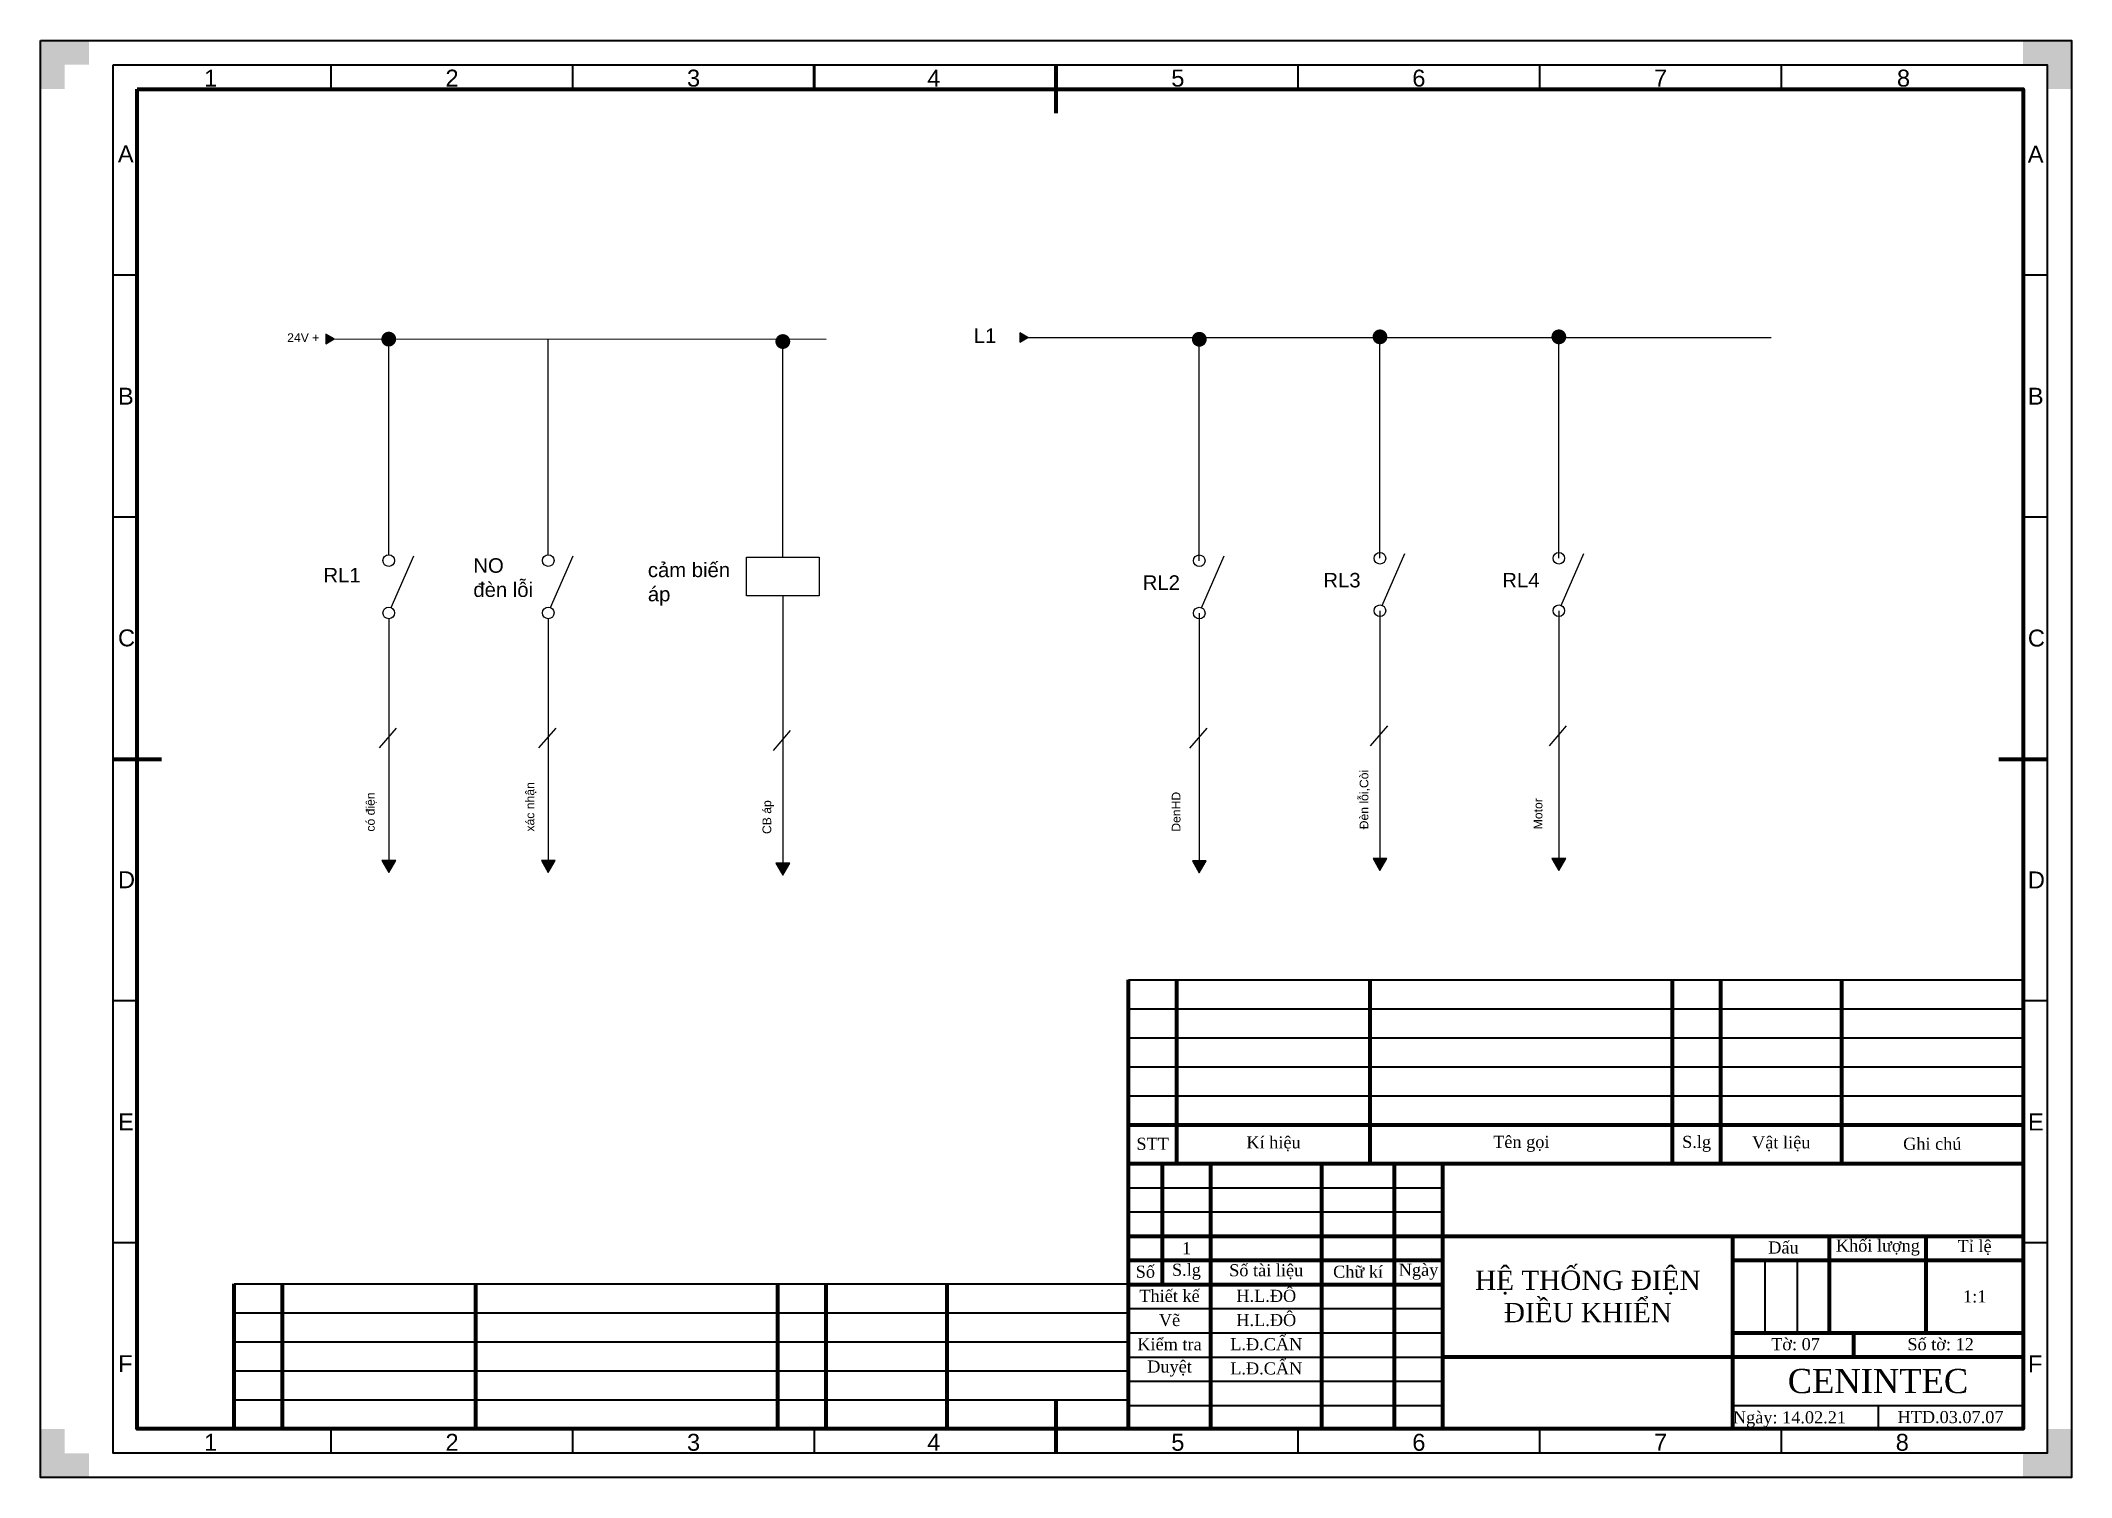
# Model space of a CAD drawing. Header units: inches. Extents: x 425 to 2523, y 1323 to 2367.
# Drawn here: x 425 to 845, y 1720.5 to 2017.5 of the extents above; entities that cross this region are included whole.
import ezdxf

# ---------------------------------------------------------------- set-up
doc = ezdxf.new("R2010")
doc.units = ezdxf.units.IN
doc.header["$MEASUREMENT"] = 0
doc.layers.add('2', color=7, linetype='Continuous')
doc.layers.add('SYMS', color=7, linetype='Continuous')
for name, color, linetype, lineweight in [('Khung ban ve', 5, 'Continuous', 70), ('Manh khung ten', 15, 'Continuous', 35), ('Net chu', 30, 'Continuous', 50), ('THIN', 5, 'Continuous', 25)]:
    doc.layers.add(name, color=color, linetype=linetype, lineweight=lineweight)
doc.styles.add('0907', font='arial.ttf', dxfattribs={"height": 20})
doc.styles.get("Standard").update_dxf_attribs({"font": 'times.ttf', "height": 4})
doc.styles.add('WD', font='arial.ttf', dxfattribs={"height": 2.5})

msp = doc.modelspace()

# ---------------------------------------------------------------- texts
at = {"char_height": 3, "attachment_point": 1, "style": 'WD'}
for s, insert, width in [('\\pt3;RL1', (483.5, 1908.5), 8.2552), ('\\pt3;NO đèn lỗi', (514.5, 1910.5), 12.9873), ('\\pt3;cảm biến áp', (550.59, 1909.59), 19.3827), ('\\pt3;RL2', (652.94, 1906.97), 8.2552), ('\\pt3;RL3', (690.3, 1907.47), 8.2552), ('\\pt3;RL4', (727.3, 1907.47), 8.2552)]:
    msp.add_mtext(s, dxfattribs=dict(at, insert=insert, width=width))
at = {"attachment_point": 5}
for s, insert, char_height, width in [('HỆ THỐNG ĐIỆN ĐIỀU KHIỂN', (745, 1757.88), 4, 60), ('1:1', (825.01, 1757.88), 2.5, 20.0168), ('{\\fTimes New Roman|b0|i0|c238|p18;HTD.0}3{\\fTimes New Roman|b0|i0|c238|p18;.0}7{\\fTimes New Roman|b0|i0|c238|p18;.0}7', (820, 1732.94), 2.5, 29.9915)]:
    msp.add_mtext(s, dxfattribs=dict(at, insert=insert, char_height=char_height, width=width))
at = {"color": 2, "linetype": 'ByBlock', "lineweight": 25, "insert": (775, 1734.16), "char_height": 2.5, "width": 30.0084, "attachment_point": 1}
msp.add_mtext('{\\fTimes New Roman|b0|i0|c0|p18;Ngày: 14.02.21}', dxfattribs=at)
at = {"layer": '2', "color": 0, "insert": (476, 1957), "char_height": 1.8, "width": 27.2678, "attachment_point": 1, "style": 'WD'}
msp.add_mtext('24V +', dxfattribs=at)
at = {"layer": '2', "color": 0, "char_height": 1.8, "width": 27.2678, "attachment_point": 1, "rotation": 90, "style": 'WD'}
for s, insert in [('Đèn lỗi,Còi', (697.8, 1854.47)), ('có điện', (492.3, 1853.99)), ('xác nhận', (525.3, 1854)), ('DenHD', (658.94, 1853.97)), ('Motor ', (733.8, 1854.47)), ('CB áp', (574.3, 1853.49))]:
    msp.add_mtext(s, dxfattribs=dict(at, insert=insert))
at = {"layer": 'Net chu', "style": '0907'}
for s, p in [('1', (458.81, 2008)), ('2', (508.73, 2008)), ('3', (558.68, 2008)), ('4', (608.38, 2008)), ('5', (658.84, 2008)), ('6', (708.69, 2008)), ('7', (758.67, 2008)), ('8', (808.92, 2008)), ('A', (440.98, 1992.33)), ('A', (835.98, 1992.29)), ('B', (441, 1942.25)), ('B', (836, 1942.25)), ('C', (441, 1892.29)), ('C', (836, 1892.25)), ('D', (441, 1842.29)), ('D', (836, 1842.25)), ('E', (441.02, 1792.25)), ('E', (836.02, 1792.22)), ('F', (441.02, 1742.25)), ('F', (836.02, 1742.22)), ('1', (458.81, 1726)), ('2', (508.73, 1726)), ('3', (558.68, 1726)), ('4', (608.38, 1726)), ('5', (658.84, 1726)), ('6', (708.69, 1726)), ('7', (758.67, 1726)), ('8', (808.67, 1726))]:
    msp.add_text(s, height=3.5, dxfattribs=at).set_placement(p)
at = {"layer": 'Net chu', "attachment_point": 5}
for s, insert, char_height, width in [('{\\fTimes New Roman|b0|i0|c238|p18;S}TT', (654.99, 1789.44), 2.5, 10.0169), ('Kí hiệu', (679.99, 1789.44), 2.5, 40.0169), ('Tên gọi', (731.24, 1789.44), 2.5, 62.5169), ('{\\fTimes New Roman|b0|i0|c238|p18;S}.lg', (767.49, 1789.44), 2.5, 10.0169), ('Vật liệu', (784.99, 1789.44), 2.5, 25.0169), ('Ghi chú', (816.24, 1789.44), 2.5, 37.5168), ('1', (662, 1767.88), 2.5, 10), (' Dấu', (784.98, 1768), 2.5, 120.0168), ('Khối lượng', (804.98, 1768), 2.5, 120.0168), ('Tỉ lệ', (824.98, 1768), 2.5, 120.0168), ('Số', (653.48, 1763), 2.5, 7), ('S.lg', (661.98, 1763), 2.5, 10), ('Số tài liệu', (678.48, 1763), 2.5, 23), ('Chữ kí', (697.48, 1763), 2.5, 15), ('Ngày', (709.98, 1763), 2.5, 10), ('H.L.ĐÔ', (678.49, 1758), 2.5, 23.0169), ('Thiết kế', (658.48, 1758), 2.5, 17), ('Vẽ', (658.48, 1753), 2.5, 17), ('H.L.ĐÔ', (678.49, 1753), 2.5, 23.0169), ('{\\fTimes New Roman|b0|i0|c186|p18;Kiểm tra}', (658.48, 1748), 2.5, 17), ('L.Đ.CẨN', (678.49, 1748), 2.5, 23.0169), ('{\\fTimes New Roman|b0|i0|c186|p18; Tờ:} 07', (787.48, 1748), 2.5, 25), ('{\\fTimes New Roman|b0|i0|c186|p18; Số tờ:} 12', (817.48, 1748), 2.5, 35), ('Duyệt', (658.48, 1743), 2.5, 17), ('L.Đ.CẨN', (678.49, 1743), 2.5, 23.0169), ('CENINTEC', (805, 1740.38), 5, 60)]:
    msp.add_mtext(s, dxfattribs=dict(at, insert=insert, char_height=char_height, width=width))
at = {"layer": 'SYMS', "color": 1, "insert": (618, 1958), "char_height": 3, "width": 16.8599, "attachment_point": 1, "style": 'WD'}
msp.add_mtext('{\\C0;L1}', dxfattribs=at)

# ---------------------------------------------------------------- blocks, each defined once
blk = doc.blocks.new('dau-xen')
at = {"layer": 'THIN'}
for points in [[(0, 0), (5, 0), (0, 10), (5, 10)], [(0, 5), (0, 0), (10, 5), (10, 0)]]:
    blk.add_solid(points, dxfattribs=at)
blk = doc.blocks.new('out')
blk.add_hatch(color=256).paths.add_polyline_path([(1893.94, 2268.02), (1892.74, 2265.95), (1895.14, 2265.95)])
blk.add_lwpolyline([(1893.94, 2268.02), (1892.74, 2265.95), (1895.14, 2265.95)], close=True)

# ---------------------------------------------------------------- hatches: boundary and pattern name
at = {"layer": '2', "lineweight": 25}
for points in [[(485.7, 1955.83), (484.02, 1956.8), (484.02, 1954.85)], [(629.19, 1956.11), (627.5, 1957.09), (627.5, 1955.14)]]:
    msp.add_hatch(color=256, dxfattribs=at).paths.add_polyline_path(points)

# ---------------------------------------------------------------- linework, layer by layer
for p, q in [((498.53, 1875.36), (495, 1871.28)), ((531.53, 1875.37), (528, 1871.29)), ((580.03, 1874.86), (576.5, 1870.78)), ((666.17, 1875.34), (662.64, 1871.25)), ((703.53, 1875.84), (700, 1871.75)), ((740.53, 1875.84), (737, 1871.75))]:
    msp.add_line(p, q)
at = {"layer": '2', "color": 1, "lineweight": 25}
for p, q in [((485.7, 1955.83), (587.5, 1955.8)), ((629.19, 1956.11), (658.85, 1956.11)), ((658.85, 1956.11), (782.91, 1956.11))]:
    msp.add_line(p, q, dxfattribs=at)
at = {"layer": '2', "linetype": 'Continuous', "const_width": 1.53}
for points in [[(497, 1955.03, 1), (497, 1956.56, 1)], [(664.64, 1955, 1), (664.64, 1956.53, 1)], [(702, 1955.5, 1), (702, 1957.03, 1)], [(739, 1955.5, 1), (739, 1957.03, 1)], [(578.5, 1954.53, 1), (578.5, 1956.06, 1)]]:
    msp.add_lwpolyline(points, format="xyb", close=True, dxfattribs=at)
at = {"layer": '2', "lineweight": 25}
for points in [[(485.7, 1955.83), (484.02, 1956.8), (484.02, 1954.85)], [(629.19, 1956.11), (627.5, 1957.09), (627.5, 1955.14)]]:
    msp.add_lwpolyline(points, close=True, dxfattribs=at)
at = {"layer": 'Khung ban ve'}
for p, q in [((635, 2012.5), (635, 2002.5)), ((440, 1869), (450, 1869)), ((830, 1869), (840, 1869)), ((650, 1785.38), (650, 1823.38)), ((660, 1785.38), (660, 1823.38)), ((700, 1785.38), (700, 1823.38)), ((762.5, 1785.38), (762.5, 1823.38)), ((772.5, 1785.38), (772.5, 1823.38)), ((797.5, 1785.38), (797.5, 1823.38)), ((650, 1793.38), (835.02, 1793.38)), ((650, 1730.38), (650, 1785.38)), ((650, 1785.38), (835.02, 1785.38)), ((657, 1760.38), (657, 1785.38)), ((667, 1730.38), (667, 1785.38)), ((690, 1730.38), (690, 1785.38)), ((705, 1730.38), (705, 1785.38)), ((715, 1730.38), (715, 1785.38)), ((835, 1780.38), (835.02, 1780.38)), ((835, 1775.38), (835.02, 1775.38)), ((650, 1770.38), (835.02, 1770.38)), ((775, 1730.38), (775, 1770.38)), ((795, 1750.38), (795, 1770.38)), ((815, 1750.38), (815, 1770.38)), ((650, 1765.38), (715, 1765.38)), ((775, 1765.38), (835.02, 1765.38)), ((465, 1730.5), (465, 1760.5)), ((475, 1730.5), (475, 1760.5)), ((515, 1730.5), (515, 1760.5)), ((577.5, 1730.5), (577.5, 1760.5)), ((587.5, 1730.5), (587.5, 1760.5)), ((612.5, 1730.5), (612.5, 1760.5)), ((650, 1760.38), (715, 1760.38)), ((835, 1760.38), (835.02, 1760.38)), ((835, 1755.38), (835.02, 1755.38)), ((775, 1750.38), (835.02, 1750.38)), ((800, 1745.38), (800, 1750.38)), ((835, 1745.38), (715, 1745.38)), ((835, 1740.38), (835.02, 1740.38)), ((635, 1736.43), (635, 1725.5))]:
    msp.add_line(p, q, dxfattribs=at)
msp.add_lwpolyline([(445, 2007.5), (835, 2007.5), (835, 1730.5), (445, 1730.5)], close=True, dxfattribs=at)
at = {"layer": 'Manh khung ten'}
for p, q in [((485, 2012.5), (485, 2007.5)), ((535, 2012.5), (535, 2007.5)), ((685, 2012.5), (685, 2007.5)), ((735, 2012.5), (735, 2007.5)), ((785, 2012.5), (785, 2007.5)), ((444.97, 1969.04), (439.98, 1969.04)), ((839.97, 1969.04), (834.98, 1969.04)), ((444.98, 1919), (440, 1919)), ((839.98, 1919), (835, 1919)), ((650, 1823.38), (835.02, 1823.38)), ((444.98, 1819.04), (440, 1819.04)), ((839.98, 1819), (835, 1819)), ((650, 1817.38), (835.02, 1817.38)), ((650, 1811.38), (835.02, 1811.38)), ((650, 1805.38), (835.02, 1805.38)), ((650, 1799.38), (835.02, 1799.38)), ((650, 1780.38), (715, 1780.38)), ((650, 1775.38), (715, 1775.38)), ((445, 1769), (440.02, 1769)), ((840, 1768.96), (835.02, 1768.96)), ((781.67, 1750.38), (781.67, 1765.38)), ((788.33, 1750.38), (788.33, 1765.38)), ((465, 1760.5), (650.02, 1760.5)), ((465, 1754.5), (650.02, 1754.5)), ((650, 1755.38), (715, 1755.38)), ((465, 1748.5), (650.02, 1748.5)), ((650, 1750.38), (715, 1750.38)), ((650, 1745.38), (715, 1745.38)), ((465, 1742.5), (650.02, 1742.5)), ((650, 1740.38), (715, 1740.38)), ((465, 1736.5), (650.02, 1736.5)), ((650, 1735.38), (715, 1735.38)), ((775, 1735.38), (835.02, 1735.38)), ((805.01, 1735.38), (805.01, 1730.5)), ((485, 1730.5), (485, 1725.5)), ((535, 1730.5), (535, 1725.5)), ((585, 1730.5), (585, 1725.5)), ((685, 1730.5), (685, 1725.5)), ((735, 1730.5), (735, 1725.5)), ((785, 1730.5), (785, 1725.5))]:
    msp.add_line(p, q, dxfattribs=at)
at = {"layer": 'Manh khung ten', "lineweight": 25}
msp.add_lwpolyline([(425, 1720.5), (845, 1720.5), (845, 2017.5), (425, 2017.5)], close=True, dxfattribs=at)
at = {"layer": 'Manh khung ten'}
for points in [[(425, 2017.5), (845, 2017.5), (845, 1720.5), (425, 1720.5)], [(440, 2012.5), (840, 2012.5), (840, 1725.5), (440, 1725.5)]]:
    msp.add_lwpolyline(points, close=True, dxfattribs=at)
at = {"layer": 'Net chu'}
msp.add_line((585, 2012.5), (585, 2007.5), dxfattribs=at)
at = {"layer": 'SYMS'}
for p, q in [((497, 1911.21), (497, 1955.8)), ((530, 1911.22), (530, 1955.8)), ((578.5, 1910.71), (578.5, 1955.3)), ((664.64, 1909.99), (664.64, 1955.77)), ((702, 1910.49), (702, 1956.27)), ((739, 1910.49), (739, 1956.27)), ((578.5, 1902.71), (578.5, 1847.49)), ((664.64, 1899.16), (664.64, 1847.97)), ((702, 1899.66), (702, 1848.47)), ((739, 1899.66), (739, 1848.47)), ((497, 1897.99), (497, 1847.99)), ((530, 1898), (530, 1848))]:
    msp.add_line(p, q, dxfattribs=at)
at = {"layer": 'SYMS', "color": 0}
for p, q in [((530.48, 1900.3), (535.17, 1911)), ((702.48, 1900.76), (707.17, 1911.47)), ((739.48, 1900.76), (744.17, 1911.47)), ((497.48, 1900.29), (502.17, 1911)), ((665.12, 1900.26), (669.8, 1910.97))]:
    msp.add_line(p, q, dxfattribs=at)
at = {"layer": 'SYMS'}
msp.add_lwpolyline([(571, 1910.71), (586, 1910.71), (586, 1902.71), (571, 1902.71)], close=True, dxfattribs=at)
at = {"layer": 'SYMS', "color": 1}
for centre in [(497, 1910.02), (530, 1910.02), (664.64, 1909.99), (702, 1910.49), (739, 1910.49), (497, 1899.19), (530, 1899.2), (664.64, 1899.16), (702, 1899.66), (739, 1899.66)]:
    msp.add_circle(centre, 1.2, dxfattribs=at)

# ---------------------------------------------------------------- block references
at = {"xscale": 1.2, "yscale": 1.2, "zscale": 1.2, "rotation": 180}
for p in [(2974.73, 4567.6), (3011.73, 4567.6), (2769.73, 4567.13), (2802.73, 4567.14), (2851.23, 4566.63), (2937.37, 4567.1)]:
    msp.add_blockref('out', p, dxfattribs=at)
at = {"layer": 'Manh khung ten', "xscale": -1, "rotation": 180}
msp.add_blockref('dau-xen', (425, 2017.5), dxfattribs=at)
at = {"layer": 'Manh khung ten', "rotation": 180}
msp.add_blockref('dau-xen', (845, 2017.5), dxfattribs=at)
at = {"layer": 'Manh khung ten'}
msp.add_blockref('dau-xen', (425, 1720.5), dxfattribs=at)
at = {"layer": 'Manh khung ten', "xscale": -1}
msp.add_blockref('dau-xen', (845, 1720.5), dxfattribs=at)

msp.set_redraw_order([(e.dxf.handle, doc.entitydb.next_handle()) for e in msp.query("TEXT MTEXT ATTDEF DIMENSION ARC_DIMENSION")])  # texts and dimensions are drawn at this point

doc.saveas('drawing.dxf')
